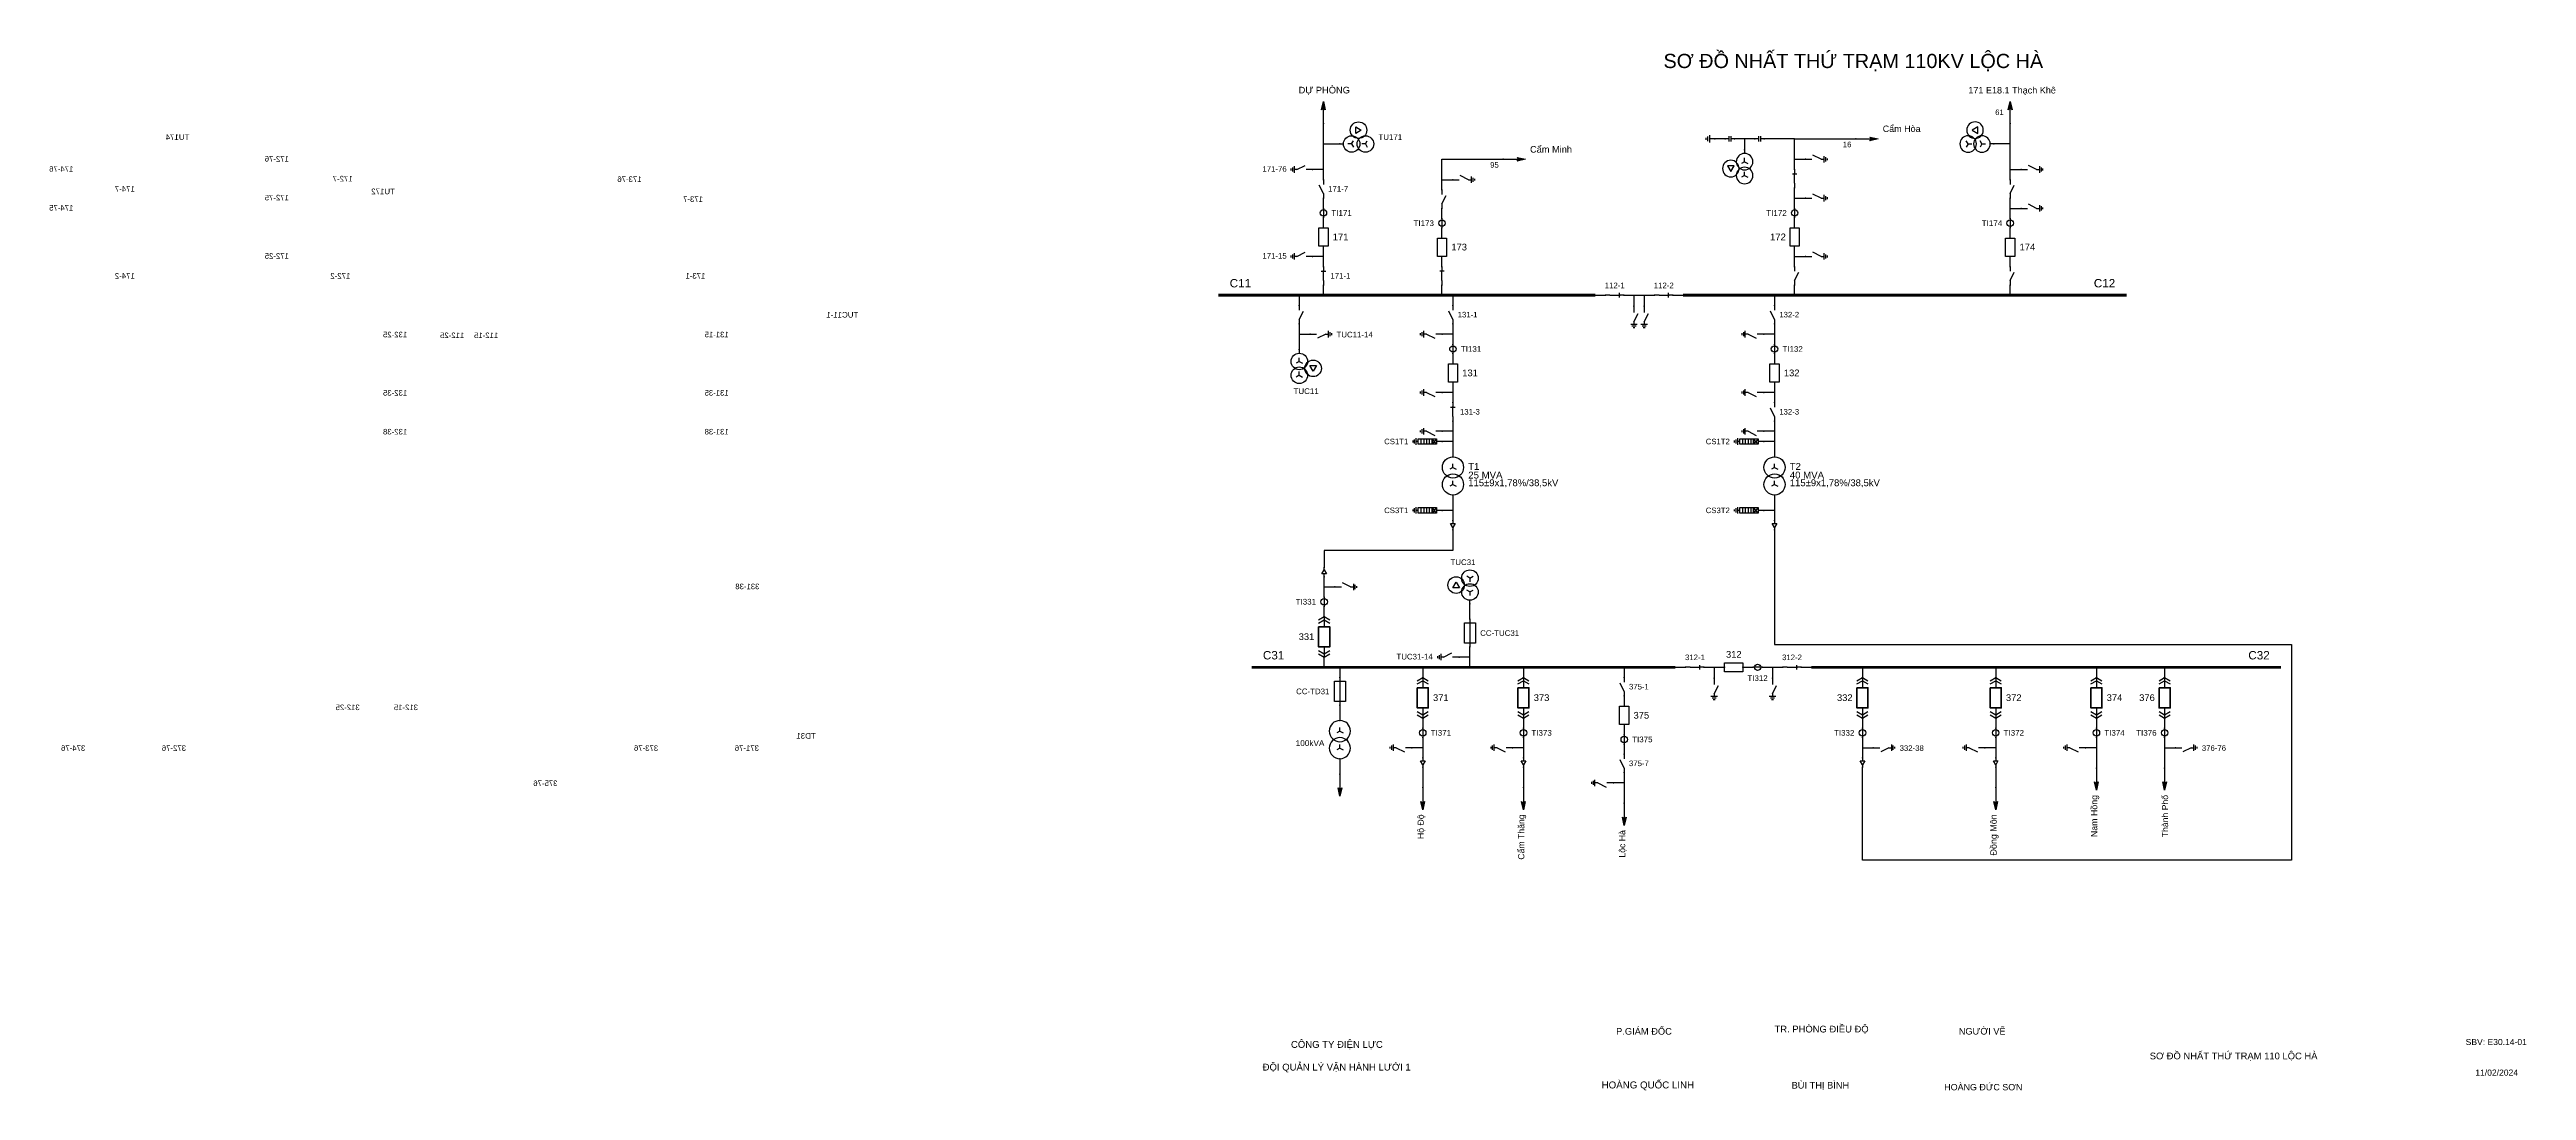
# Model space of a CAD drawing. Header units: millimetres. Extents: x -275 to 398, y 7 to 290.
import ezdxf

# ---------------------------------------------------------------- set-up
doc = ezdxf.new("R2010")
doc.units = ezdxf.units.MM
for name, color, linetype, lineweight in [('BUSBAR_110KV', 1, 'Continuous', 50), ('BUSBAR_35KV', 30, 'Continuous', 50), ('GROUND', 3, 'Continuous', 25), ('HV_110KV', 1, 'Continuous', 25), ('MV_35KV', 30, 'Continuous', 25), ('SLD_OTHER', 7, 'Continuous', 25)]:
    doc.layers.add(name, color=color, linetype=linetype, lineweight=lineweight)
doc.layers.add('SYM_PORTS', color=8, linetype='Continuous', plot=False)
doc.layers.add('TEXT', color=7, linetype='Continuous')
doc.styles.add('SLD_TEXT', font='arial.ttf')

# ---------------------------------------------------------------- blocks, each defined once
blk = doc.blocks.new('SYM_DISCONNECTOR_CLOSED')
at = {"lineweight": 25}
for points in [[(-0.625, 1.25), (0.625, 1.25)], [(0, 2.5), (0, 1.25)], [(0, -1.25), (0, 1.5)], [(0, -1.25), (0, -2.5)]]:
    blk.add_lwpolyline(points, dxfattribs=at)
at = {"layer": 'SYM_PORTS'}
for p in [(0, 2.5), (0, -2.5)]:
    blk.add_point(p, dxfattribs=at)
blk.add_attdef('DEVICE_CODE', (1.625, -0.5), '', height=2)
blk = doc.blocks.new('SYM_EARTHING_SWITCH_OPEN')
at = {"lineweight": 25}
for points in [[(0, -1.25), (-1.125, 1)], [(0, 3), (0, 1.25)], [(-0.875, -2), (0.875, -2)], [(-0.5625, -2.4375), (0.5625, -2.4375)], [(-0.25, -2.875), (0.25, -2.875)], [(0, -1.25), (0, -2)]]:
    blk.add_lwpolyline(points, dxfattribs=at)
at = {"layer": 'SYM_PORTS'}
blk.add_point((0, 3), dxfattribs=at)
blk.add_attdef('DEVICE_CODE', (1.875, 0), '', height=2)
blk = doc.blocks.new('SYM_CIRCUIT_BREAKER')
at = {"lineweight": 25}
blk.add_lwpolyline([(-1.25, 2.5), (1.25, 2.5), (1.25, -2.5), (-1.25, -2.5)], close=True, dxfattribs=at)
at = {"layer": 'SYM_PORTS'}
for p in [(0, 2.5), (0, -2.5)]:
    blk.add_point(p, dxfattribs=at)
blk.add_attdef('DEVICE_CODE', (2.25, -0.5), '', height=2)
at = {"flags": 1}
blk.add_attdef('RATING', (2.25, -3.5), '', height=2, dxfattribs=at)
blk = doc.blocks.new('SYM_CURRENT_TRANSFORMER')
at = {"lineweight": 25}
blk.add_lwpolyline([(0, 1.25), (0, -1.25)], dxfattribs=at)
blk.add_circle((0, 0), 0.875, dxfattribs=at)
at = {"layer": 'SYM_PORTS'}
for p in [(0, 1.25), (0, -1.25)]:
    blk.add_point(p, dxfattribs=at)
blk.add_attdef('DEVICE_CODE', (1.875, -1.75), '', height=2)
at = {"flags": 1}
blk.add_attdef('RATIO', (1.875, -4.75), '', height=2, dxfattribs=at)
blk = doc.blocks.new('SYM_DISCONNECTOR_OPEN')
at = {"lineweight": 25}
for points in [[(0, -1.25), (-1.125, 1)], [(0, 2.5), (0, 1.25)], [(0, -1.25), (0, -2.5)]]:
    blk.add_lwpolyline(points, dxfattribs=at)
at = {"layer": 'SYM_PORTS'}
for p in [(0, 2.5), (0, -2.5)]:
    blk.add_point(p, dxfattribs=at)
blk.add_attdef('DEVICE_CODE', (1, -0.5), '', height=2)
blk = doc.blocks.new('SYM_VOLTAGE_TRANSFORMER')
at = {"lineweight": 25}
for points in [[(0, 1.375), (-0.8625, 0.875)], [(0, 4.625), (0, 3.625)], [(0, 1.375), (0, 2.375)], [(0, 1.375), (0.8625, 0.875)], [(0, -2.375), (-0.8625, -2.875)], [(0, -2.375), (0, -1.375)], [(0, -2.375), (0.8625, -2.875)]]:
    blk.add_lwpolyline(points, dxfattribs=at)
blk.add_lwpolyline([(2.875, 0.25), (4.625, 0.25), (3.75, -1.25)], close=True, dxfattribs=at)
for centre in [(0, 1.375), (3.75, -0.5), (0, -2.375)]:
    blk.add_circle(centre, 2.25, dxfattribs=at)
at = {"layer": 'SYM_PORTS'}
blk.add_point((0, 4.625), dxfattribs=at)
blk.add_attdef('DEVICE_CODE', (7, 1.625), '', height=2)
at = {"flags": 1}
blk.add_attdef('RATIO', (7, -1.375), '', height=2, dxfattribs=at)
blk = doc.blocks.new('SYM_LINE_FEEDER_ARROW')
blk.add_hatch(color=7).paths.add_polyline_path([(0, -3), (-0.5, -0.75), (0, -1.25), (0.5, -0.75)])
at = {"lineweight": 25}
blk.add_lwpolyline([(0, 3), (0, -1.25)], dxfattribs=at)
blk.add_lwpolyline([(0, -3), (-0.5, -0.75), (0, -1.25), (0.5, -0.75)], close=True, dxfattribs=at)
at = {"layer": 'SYM_PORTS'}
blk.add_point((0, 3), dxfattribs=at)
blk.add_attdef('LINE_NAME', (1.5, 0), '', height=2)
blk = doc.blocks.new('SYM_SURGE_ARRESTER')
at = {"lineweight": 25}
for points in [[(-0.75, 2.5), (0.75, 2.5), (0.75, 1.25), (-0.75, 1.25)], [(-0.75, 1.25), (0.75, 1.25), (0.75, -2.5), (-0.75, -2.5)]]:
    blk.add_lwpolyline(points, close=True, dxfattribs=at)
for points in [[(-0.75, 2.5), (0.75, 1.25)], [(0.75, 2.5), (-0.75, 1.25)], [(-0.75, 0.5), (0.75, 0.5)], [(0, 4), (0, 2.5)], [(-0.875, -3.125), (0.875, -3.125)], [(-0.75, -0.25), (0.75, -0.25)], [(-0.75, -1), (0.75, -1)], [(-0.75, -1.75), (0.75, -1.75)], [(-0.5625, -3.5625), (0.5625, -3.5625)], [(-0.25, -4), (0.25, -4)], [(0, -2.5), (0, -3.125)]]:
    blk.add_lwpolyline(points, dxfattribs=at)
at = {"layer": 'SYM_PORTS'}
blk.add_point((0, 4), dxfattribs=at)
blk.add_attdef('DEVICE_CODE', (1.875, 1), '', height=2)
blk = doc.blocks.new('SYM_TRANSFORMER_2W')
at = {"lineweight": 25}
for points in [[(0, 2.3125), (-0.8625, 1.8125)], [(0, 2.3125), (0, 3.3125)], [(0, 2.3125), (0.8625, 1.8125)], [(0, -2.3125), (-0.8625, -2.8125)], [(0, -2.3125), (0, -1.3125)], [(0, -2.3125), (0.8625, -2.8125)]]:
    blk.add_lwpolyline(points, dxfattribs=at)
for centre in [(0, 2.3125), (0, -2.3125)]:
    blk.add_circle(centre, 2.875, dxfattribs=at)
at = {"layer": 'SYM_PORTS'}
for p in [(0, 5.1875), (0, -5.1875)]:
    blk.add_point(p, dxfattribs=at)
blk.add_attdef('DEVICE_CODE', (3.875, 2.1875), '', height=2)
at = {"flags": 1}
for tag, p in [('POWER', (3.875, -0.8125)), ('VOLTAGE_RATIO', (3.875, -3.8125))]:
    blk.add_attdef(tag, p, '', height=2, dxfattribs=at)
blk = doc.blocks.new('SYM_CABLE_TERMINATION')
at = {"lineweight": 25}
blk.add_lwpolyline([(-0.625, 0.5), (0.625, 0.5), (0, -0.625)], close=True, dxfattribs=at)
for points in [[(0, 1.25), (0, 0.5)], [(0, -0.625), (0, -1.25)]]:
    blk.add_lwpolyline(points, dxfattribs=at)
at = {"layer": 'SYM_PORTS'}
for p in [(0, 1.25), (0, -1.25)]:
    blk.add_point(p, dxfattribs=at)
blk = doc.blocks.new('SYM_COUPLING_CAPACITOR')
at = {"lineweight": 25}
for points in [[(-0.75, 0.25), (0.75, 0.25)], [(0, 1.25), (0, 0.25)], [(-0.75, -0.25), (0.75, -0.25)], [(0, -0.25), (0, -1.25)]]:
    blk.add_lwpolyline(points, dxfattribs=at)
at = {"layer": 'SYM_PORTS'}
for p in [(0, 1.25), (0, -1.25)]:
    blk.add_point(p, dxfattribs=at)
blk.add_attdef('DEVICE_CODE', (1.75, -1.75), '', height=2)
blk = doc.blocks.new('SYM_GROUND_SYMBOL')
at = {"lineweight": 25}
for points in [[(0, 1.25), (0, -0.25)], [(-1, -0.25), (1, -0.25)], [(-0.625, -0.75), (0.625, -0.75)], [(-0.25, -1.25), (0.25, -1.25)]]:
    blk.add_lwpolyline(points, dxfattribs=at)
at = {"layer": 'SYM_PORTS'}
blk.add_point((0, 1.25), dxfattribs=at)
blk = doc.blocks.new('SYM_FUSE_DISCONNECTOR')
at = {"lineweight": 25}
blk.add_lwpolyline([(-1.5, 2.75), (1.5, 2.75), (1.5, -2.75), (-1.5, -2.75)], close=True, dxfattribs=at)
blk.add_lwpolyline([(0, 3.75), (0, -3.75)], dxfattribs=at)
at = {"layer": 'SYM_PORTS'}
for p in [(0, 3.75), (0, -3.75)]:
    blk.add_point(p, dxfattribs=at)
blk.add_attdef('DEVICE_CODE', (2.5, 0.75), '', height=2)
at = {"flags": 1}
blk.add_attdef('RATING', (2.5, -2.25), '', height=2, dxfattribs=at)
blk = doc.blocks.new('SYM_DRAWOUT_BREAKER')
at = {"lineweight": 25}
for points in [[(-1.5, 4.625), (0, 5.5), (1.5, 4.625)], [(-1.5, 3.75), (0, 4.625), (1.5, 3.75)], [(0, 5.5), (0, 2.75)], [(-1.5, -3.75), (0, -4.625), (1.5, -3.75)], [(-1.5, -4.625), (0, -5.5), (1.5, -4.625)], [(0, -2.75), (0, -5.5)]]:
    blk.add_lwpolyline(points, dxfattribs=at)
at = {"lineweight": 35}
blk.add_lwpolyline([(-1.5, 2.75), (1.5, 2.75), (1.5, -2.75), (-1.5, -2.75)], close=True, dxfattribs=at)
at = {"layer": 'SYM_PORTS'}
for p in [(0, 5.5), (0, -5.5)]:
    blk.add_point(p, dxfattribs=at)
blk.add_attdef('DEVICE_CODE', (2.5, 2.5), '', height=2)
at = {"flags": 1}
blk.add_attdef('RATING', (2.5, -0.5), '', height=2, dxfattribs=at)

msp = doc.modelspace()

# ---------------------------------------------------------------- linework, layer by layer
at = {"layer": 'BUSBAR_110KV', "const_width": 0.791}
for points in [[(42.91, 223.36), (145.29, 223.36)], [(169.16, 223.36), (289.67, 223.36)]]:
    msp.add_lwpolyline(points, dxfattribs=at)
at = {"layer": 'BUSBAR_35KV', "const_width": 0.791}
for points in [[(51.94, 122.36), (167.08, 122.36)], [(204, 122.36), (331.64, 122.36)]]:
    msp.add_lwpolyline(points, dxfattribs=at)
at = {"layer": 'GROUND'}
msp.add_lwpolyline([(180.61, 265.83), (177.83, 265.83)], dxfattribs=at)
at = {"layer": 'HV_110KV'}
for points in [[(71.46, 264.44), (71.46, 269.99)], [(258.03, 264.44), (258.03, 269.99)], [(71.46, 257.51), (71.46, 264.44)], [(71.46, 264.44), (75.88, 264.44)], [(185.88, 265.83), (183.11, 265.83)], [(188.66, 265.83), (185.88, 265.83)], [(185.88, 265.83), (185.88, 262.88)], [(199.48, 265.83), (191.16, 265.83)], [(199.48, 260.28), (199.48, 265.83)], [(199.48, 265.83), (216.13, 265.83)], [(258.03, 264.44), (253.61, 264.44)], [(258.03, 257.51), (258.03, 264.44)], [(71.46, 257.51), (68.51, 257.51)], [(71.46, 254.73), (71.46, 257.51)], [(103.67, 254.73), (103.67, 260.28), (120.32, 260.28)], [(199.48, 257.51), (199.48, 260.28)], [(199.48, 260.28), (202.43, 260.28)], [(258.03, 254.73), (258.03, 257.51)], [(258.03, 257.51), (260.98, 257.51)], [(71.46, 246.96), (71.46, 249.73)], [(103.67, 251.96), (103.67, 254.73)], [(103.67, 254.73), (106.62, 254.73)], [(199.48, 249.73), (199.48, 252.51)], [(199.48, 246.96), (199.48, 249.73)], [(199.48, 249.73), (202.43, 249.73)], [(258.03, 246.96), (258.03, 249.73)], [(71.46, 241.68), (71.46, 244.46)], [(103.67, 244.18), (103.67, 246.96)], [(199.48, 241.68), (199.48, 244.46)], [(258.03, 244.18), (258.03, 246.96)], [(258.03, 246.96), (260.98, 246.96)], [(71.46, 233.91), (71.46, 236.68)], [(103.67, 238.91), (103.67, 241.68)], [(199.48, 233.91), (199.48, 236.68)], [(258.03, 238.91), (258.03, 241.68)], [(71.46, 233.91), (68.51, 233.91)], [(71.46, 231.13), (71.46, 233.91)], [(103.67, 231.13), (103.67, 233.91)], [(199.48, 231.13), (199.48, 233.91)], [(199.48, 233.91), (202.43, 233.91)], [(258.03, 231.13), (258.03, 233.91)], [(64.91, 223.36), (64.91, 220.58)], [(71.46, 223.36), (71.46, 226.13)], [(103.67, 223.36), (103.67, 226.13)], [(106.65, 223.36), (106.65, 220.58)], [(145.29, 223.36), (148.06, 223.36)], [(153.06, 223.36), (155.83, 223.36)], [(155.83, 223.36), (155.83, 220.41)], [(155.83, 223.36), (158.61, 223.36)], [(158.61, 223.36), (158.61, 220.41)], [(158.61, 223.36), (161.38, 223.36)], [(166.38, 223.36), (169.16, 223.36)], [(194.02, 223.36), (194.02, 220.58)], [(199.48, 223.36), (199.48, 226.13)], [(258.03, 223.36), (258.03, 226.13)], [(64.91, 215.58), (64.91, 212.81)], [(106.65, 215.58), (106.65, 212.81)], [(194.02, 215.58), (194.02, 212.81)], [(64.91, 212.81), (67.86, 212.81)], [(64.91, 212.81), (64.91, 208.65)], [(106.65, 212.81), (103.71, 212.81)], [(106.65, 212.81), (106.65, 210.03)], [(194.02, 212.81), (191.07, 212.81)], [(194.02, 212.81), (194.02, 210.03)], [(106.65, 207.53), (106.65, 204.76)], [(194.02, 207.53), (194.02, 204.76)], [(106.65, 196.98), (103.71, 196.98)], [(106.65, 199.76), (106.65, 196.98)], [(106.65, 196.98), (106.65, 194.21)], [(194.02, 196.98), (191.07, 196.98)], [(194.02, 199.76), (194.02, 196.98)], [(194.02, 196.98), (194.02, 194.21)], [(106.65, 189.21), (106.65, 186.44)], [(194.02, 189.21), (194.02, 186.44)], [(106.65, 186.44), (103.71, 186.44)], [(106.65, 183.66), (103.71, 183.66)], [(106.65, 186.44), (106.65, 183.66)], [(106.65, 183.66), (106.65, 179.5)], [(194.02, 186.44), (191.07, 186.44)], [(194.02, 183.66), (191.07, 183.66)], [(194.02, 186.44), (194.02, 183.66)], [(194.02, 183.66), (194.02, 179.5)]]:
    msp.add_lwpolyline(points, dxfattribs=at)
at = {"layer": 'MV_35KV'}
for points in [[(106.65, 169.12), (106.65, 164.96)], [(194.02, 169.12), (194.02, 164.96)], [(106.65, 164.96), (103.71, 164.96)], [(106.65, 164.96), (106.65, 162.19)], [(194.02, 164.96), (191.07, 164.96)], [(194.02, 164.96), (194.02, 162.19)], [(106.65, 159.69), (106.65, 156.99), (106.65, 154.03), (71.66, 154.03), (71.66, 152.16), (71.66, 149.46)], [(194.02, 159.69), (194.02, 156.99), (194.02, 128.53), (334.5, 128.53), (334.5, 70.03), (217.9, 70.03), (217.9, 92.56), (217.9, 95.26)], [(71.66, 144.18), (71.66, 146.96)], [(71.66, 141.41), (71.66, 144.18)], [(71.66, 144.18), (74.6, 144.18)], [(71.66, 136.13), (71.66, 138.91)], [(111.27, 135.41), (111.27, 139.57)], [(111.27, 125.13), (111.27, 127.91)], [(71.66, 122.36), (71.66, 125.13)], [(75.93, 122.36), (75.93, 119.58)], [(98.45, 122.36), (98.45, 119.58)], [(111.27, 125.13), (108.32, 125.13)], [(111.27, 122.36), (111.27, 125.13)], [(125.81, 122.36), (125.81, 119.58)], [(153.18, 122.36), (153.18, 119.58)], [(167.08, 122.36), (169.85, 122.36)], [(174.85, 122.36), (177.63, 122.36)], [(177.63, 122.36), (177.63, 119.41)], [(177.63, 122.36), (180.4, 122.36)], [(185.4, 122.36), (188.18, 122.36)], [(190.68, 122.36), (193.45, 122.36)], [(193.45, 122.36), (193.45, 119.41)], [(193.45, 122.36), (196.23, 122.36)], [(201.23, 122.36), (204, 122.36)], [(217.9, 122.36), (217.9, 119.58)], [(254.1, 122.36), (254.1, 119.58)], [(281.47, 122.36), (281.47, 119.58)], [(300, 122.36), (300, 119.58)], [(153.18, 114.58), (153.18, 111.81)], [(75.93, 112.08), (75.93, 107.92)], [(98.45, 108.58), (98.45, 105.81)], [(125.81, 108.58), (125.81, 105.81)], [(217.9, 108.58), (217.9, 105.81)], [(254.1, 108.58), (254.1, 105.81)], [(281.47, 108.58), (281.47, 105.81)], [(300, 108.58), (300, 105.81)], [(98.45, 103.31), (98.45, 100.53)], [(125.81, 103.31), (125.81, 100.53)], [(153.18, 106.81), (153.18, 104.03)], [(153.18, 101.53), (153.18, 98.76)], [(217.9, 103.31), (217.9, 100.53)], [(254.1, 103.31), (254.1, 100.53)], [(281.47, 103.31), (281.47, 100.53)], [(300, 103.31), (300, 100.53)], [(98.45, 100.53), (95.5, 100.53)], [(98.45, 100.53), (98.45, 97.76)], [(98.45, 95.26), (98.45, 89.71)], [(125.81, 100.53), (122.87, 100.53)], [(125.81, 100.53), (125.81, 97.76)], [(125.81, 95.26), (125.81, 89.71)], [(217.9, 100.53), (220.85, 100.53)], [(217.9, 100.53), (217.9, 97.76)], [(254.1, 100.53), (251.15, 100.53)], [(254.1, 100.53), (254.1, 97.76)], [(254.1, 95.26), (254.1, 89.71)], [(281.47, 100.53), (278.52, 100.53)], [(281.47, 100.53), (281.47, 94.98)], [(300, 100.53), (302.95, 100.53)], [(300, 100.53), (300, 94.98)], [(153.18, 90.98), (150.23, 90.98)], [(153.18, 93.76), (153.18, 90.98)], [(153.18, 90.98), (153.18, 85.44)]]:
    msp.add_lwpolyline(points, dxfattribs=at)
at = {"layer": 'SLD_OTHER'}
msp.add_lwpolyline([(75.93, 97.55), (75.93, 93.38)], dxfattribs=at)

# ---------------------------------------------------------------- block references
at = {"layer": 'GROUND', "rotation": 270}
msp.add_blockref('SYM_GROUND_SYMBOL', (176.58, 265.83), dxfattribs=at)
at = {"layer": 'HV_110KV'}
for name, p, rotation in [('SYM_LINE_FEEDER_ARROW', (71.46, 272.99), 180), ('SYM_LINE_FEEDER_ARROW', (258.03, 272.99), 180), ('SYM_COUPLING_CAPACITOR', (181.86, 265.83), 270), ('SYM_COUPLING_CAPACITOR', (189.91, 265.83), 270), ('SYM_LINE_FEEDER_ARROW', (219.13, 265.83), 90), ('SYM_LINE_FEEDER_ARROW', (123.32, 260.28), 90)]:
    msp.add_blockref(name, p, dxfattribs=dict(at, rotation=rotation))
ref = msp.add_blockref('SYM_VOLTAGE_TRANSFORMER', (248.99, 264.44), dxfattribs=dict(at, xscale=-1, rotation=270))
ref.add_attrib('DEVICE_CODE', 'TU174', (236.63, 265.56), dxfattribs={"layer": 'TEXT', "extrusion": (0, 0, -1), "height": 1.54, "style": 'SLD_TEXT'})
ref = msp.add_blockref('SYM_VOLTAGE_TRANSFORMER', (80.5, 264.44), dxfattribs=dict(at, rotation=90))
ref.add_attrib('DEVICE_CODE', 'TU171', (86.41, 265.56), dxfattribs={"layer": 'TEXT', "height": 1.54, "style": 'SLD_TEXT'})
ref = msp.add_blockref('SYM_VOLTAGE_TRANSFORMER', (185.88, 258.26), dxfattribs=dict(at, xscale=-1))
ref.add_attrib('DEVICE_CODE', 'TU172', (180.78, 250.8), dxfattribs={"layer": 'TEXT', "extrusion": (0, 0, -1), "height": 1.54, "style": 'SLD_TEXT'})
ref = msp.add_blockref('SYM_EARTHING_SWITCH_OPEN', (263.98, 257.51), dxfattribs=dict(at, xscale=-1, rotation=90))
ref.add_attrib('DEVICE_CODE', '174-76', (268.14, 256.9), dxfattribs={"layer": 'TEXT', "extrusion": (0, 0, -1), "height": 1.512, "style": 'SLD_TEXT'})
ref = msp.add_blockref('SYM_EARTHING_SWITCH_OPEN', (205.43, 260.28), dxfattribs=dict(at, xscale=-1, rotation=90))
ref.add_attrib('DEVICE_CODE', '172-76', (209.59, 259.67), dxfattribs={"layer": 'TEXT', "extrusion": (0, 0, -1), "height": 1.512, "style": 'SLD_TEXT'})
ref = msp.add_blockref('SYM_DISCONNECTOR_CLOSED', (199.48, 255.01), dxfattribs=dict(at, xscale=-1))
ref.add_attrib('DEVICE_CODE', '172-7', (192.26, 254.26), dxfattribs={"layer": 'TEXT', "extrusion": (0, 0, -1), "height": 1.526, "style": 'SLD_TEXT'})
ref = msp.add_blockref('SYM_EARTHING_SWITCH_OPEN', (109.62, 254.73), dxfattribs=dict(at, xscale=-1, rotation=90))
ref.add_attrib('DEVICE_CODE', '173-76', (113.78, 254.12), dxfattribs={"layer": 'TEXT', "extrusion": (0, 0, -1), "height": 1.512, "style": 'SLD_TEXT'})
ref = msp.add_blockref('SYM_EARTHING_SWITCH_OPEN', (65.51, 257.51), dxfattribs=dict(at, rotation=270))
ref.add_attrib('DEVICE_CODE', '171-76', (54.9, 256.9), dxfattribs={"layer": 'TEXT', "height": 1.512, "style": 'SLD_TEXT'})
ref = msp.add_blockref('SYM_DISCONNECTOR_OPEN', (258.03, 252.23), dxfattribs=dict(at, xscale=-1))
ref.add_attrib('DEVICE_CODE', '174-7', (251.44, 251.48), dxfattribs={"layer": 'TEXT', "extrusion": (0, 0, -1), "height": 1.526, "style": 'SLD_TEXT'})
ref = msp.add_blockref('SYM_EARTHING_SWITCH_OPEN', (205.43, 249.73), dxfattribs=dict(at, xscale=-1, rotation=90))
ref.add_attrib('DEVICE_CODE', '172-75', (209.59, 249.12), dxfattribs={"layer": 'TEXT', "extrusion": (0, 0, -1), "height": 1.512, "style": 'SLD_TEXT'})
ref = msp.add_blockref('SYM_DISCONNECTOR_OPEN', (103.67, 249.46), dxfattribs=dict(at, xscale=-1))
ref.add_attrib('DEVICE_CODE', '173-7', (97.08, 248.72), dxfattribs={"layer": 'TEXT', "extrusion": (0, 0, -1), "height": 1.514, "style": 'SLD_TEXT'})
ref = msp.add_blockref('SYM_DISCONNECTOR_OPEN', (71.46, 252.23), dxfattribs=at)
ref.add_attrib('DEVICE_CODE', '171-7', (72.74, 251.48), dxfattribs={"layer": 'TEXT', "height": 1.526, "style": 'SLD_TEXT'})
ref = msp.add_blockref('SYM_EARTHING_SWITCH_OPEN', (263.98, 246.96), dxfattribs=dict(at, xscale=-1, rotation=90))
ref.add_attrib('DEVICE_CODE', '174-75', (268.14, 246.35), dxfattribs={"layer": 'TEXT', "extrusion": (0, 0, -1), "height": 1.512, "style": 'SLD_TEXT'})
ref = msp.add_blockref('SYM_CURRENT_TRANSFORMER', (71.46, 245.71), dxfattribs=at)
ref.add_attrib('DEVICE_CODE', 'TI171', (73.61, 244.92), dxfattribs={"layer": 'TEXT', "height": 1.562, "style": 'SLD_TEXT'})
ref = msp.add_blockref('SYM_CURRENT_TRANSFORMER', (103.67, 242.93), dxfattribs=at)
ref.add_attrib('DEVICE_CODE', 'TI173', (95.95, 242.16), dxfattribs={"layer": 'TEXT', "height": 1.549, "style": 'SLD_TEXT'})
ref = msp.add_blockref('SYM_CURRENT_TRANSFORMER', (199.48, 245.71), dxfattribs=at)
ref.add_attrib('DEVICE_CODE', 'TI172', (191.76, 244.92), dxfattribs={"layer": 'TEXT', "height": 1.562, "style": 'SLD_TEXT'})
ref = msp.add_blockref('SYM_CURRENT_TRANSFORMER', (258.03, 242.93), dxfattribs=at)
ref.add_attrib('DEVICE_CODE', 'TI174', (250.31, 242.15), dxfattribs={"layer": 'TEXT', "height": 1.562, "style": 'SLD_TEXT'})
ref = msp.add_blockref('SYM_CIRCUIT_BREAKER', (71.46, 239.18), dxfattribs=at)
ref.add_attrib('DEVICE_CODE', '171', (73.99, 238.29), dxfattribs={"layer": 'TEXT', "height": 1.836, "style": 'SLD_TEXT'})
ref = msp.add_blockref('SYM_CIRCUIT_BREAKER', (103.67, 236.41), dxfattribs=at)
ref.add_attrib('DEVICE_CODE', '173', (106.21, 235.53), dxfattribs={"layer": 'TEXT', "height": 1.821, "style": 'SLD_TEXT'})
ref = msp.add_blockref('SYM_CIRCUIT_BREAKER', (199.48, 239.18), dxfattribs=at)
ref.add_attrib('DEVICE_CODE', '172', (192.81, 238.29), dxfattribs={"layer": 'TEXT', "height": 1.836, "style": 'SLD_TEXT'})
ref = msp.add_blockref('SYM_CIRCUIT_BREAKER', (258.03, 236.41), dxfattribs=at)
ref.add_attrib('DEVICE_CODE', '174', (260.56, 235.52), dxfattribs={"layer": 'TEXT', "height": 1.836, "style": 'SLD_TEXT'})
ref = msp.add_blockref('SYM_DISCONNECTOR_OPEN', (258.03, 228.63), dxfattribs=dict(at, xscale=-1))
ref.add_attrib('DEVICE_CODE', '174-2', (251.44, 227.89), dxfattribs={"layer": 'TEXT', "extrusion": (0, 0, -1), "height": 1.526, "style": 'SLD_TEXT'})
ref = msp.add_blockref('SYM_EARTHING_SWITCH_OPEN', (205.43, 233.91), dxfattribs=dict(at, xscale=-1, rotation=90))
ref.add_attrib('DEVICE_CODE', '172-25', (209.59, 233.3), dxfattribs={"layer": 'TEXT', "extrusion": (0, 0, -1), "height": 1.512, "style": 'SLD_TEXT'})
ref = msp.add_blockref('SYM_DISCONNECTOR_OPEN', (199.48, 228.63), dxfattribs=dict(at, xscale=-1))
ref.add_attrib('DEVICE_CODE', '172-2', (192.89, 227.89), dxfattribs={"layer": 'TEXT', "extrusion": (0, 0, -1), "height": 1.526, "style": 'SLD_TEXT'})
ref = msp.add_blockref('SYM_DISCONNECTOR_CLOSED', (103.67, 228.63), dxfattribs=dict(at, xscale=-1))
ref.add_attrib('DEVICE_CODE', '173-1', (96.45, 227.9), dxfattribs={"layer": 'TEXT', "extrusion": (0, 0, -1), "height": 1.514, "style": 'SLD_TEXT'})
ref = msp.add_blockref('SYM_EARTHING_SWITCH_OPEN', (65.51, 233.91), dxfattribs=dict(at, rotation=270))
ref.add_attrib('DEVICE_CODE', '171-15', (54.9, 233.3), dxfattribs={"layer": 'TEXT', "height": 1.512, "style": 'SLD_TEXT'})
ref = msp.add_blockref('SYM_DISCONNECTOR_CLOSED', (71.46, 228.63), dxfattribs=at)
ref.add_attrib('DEVICE_CODE', '171-1', (73.36, 227.89), dxfattribs={"layer": 'TEXT', "height": 1.526, "style": 'SLD_TEXT'})
ref = msp.add_blockref('SYM_DISCONNECTOR_CLOSED', (150.56, 223.36), dxfattribs=dict(at, rotation=270))
ref.add_attrib('DEVICE_CODE', '112-1', (147.9, 225.29), dxfattribs={"layer": 'TEXT', "height": 1.511, "style": 'SLD_TEXT'})
ref = msp.add_blockref('SYM_DISCONNECTOR_CLOSED', (163.88, 223.36), dxfattribs=dict(at, rotation=270))
ref.add_attrib('DEVICE_CODE', '112-2', (161.23, 225.29), dxfattribs={"layer": 'TEXT', "height": 1.511, "style": 'SLD_TEXT'})
ref = msp.add_blockref('SYM_EARTHING_SWITCH_OPEN', (158.61, 217.41), dxfattribs=dict(at, xscale=-1))
ref.add_attrib('DEVICE_CODE', '112-25', (161.96, 211.74), dxfattribs={"layer": 'TEXT', "extrusion": (0, 0, -1), "height": 1.508, "style": 'SLD_TEXT'})
ref = msp.add_blockref('SYM_EARTHING_SWITCH_OPEN', (155.83, 217.41), dxfattribs=dict(at, xscale=-1))
ref.add_attrib('DEVICE_CODE', '112-15', (152.73, 211.74), dxfattribs={"layer": 'TEXT', "extrusion": (0, 0, -1), "height": 1.508, "style": 'SLD_TEXT'})
ref = msp.add_blockref('SYM_DISCONNECTOR_OPEN', (64.91, 218.08), dxfattribs=dict(at, xscale=-1))
ref.add_attrib('DEVICE_CODE', 'TUC11-1', (54.9, 217.31), dxfattribs={"layer": 'TEXT', "extrusion": (0, 0, -1), "height": 1.534, "style": 'SLD_TEXT'})
ref = msp.add_blockref('SYM_DISCONNECTOR_OPEN', (106.65, 218.08), dxfattribs=at)
ref.add_attrib('DEVICE_CODE', '131-1', (107.93, 217.35), dxfattribs={"layer": 'TEXT', "height": 1.51, "style": 'SLD_TEXT'})
ref = msp.add_blockref('SYM_DISCONNECTOR_OPEN', (194.02, 218.08), dxfattribs=at)
ref.add_attrib('DEVICE_CODE', '132-2', (195.3, 217.35), dxfattribs={"layer": 'TEXT', "height": 1.51, "style": 'SLD_TEXT'})
ref = msp.add_blockref('SYM_EARTHING_SWITCH_OPEN', (188.07, 212.81), dxfattribs=dict(at, xscale=-1, rotation=270))
ref.add_attrib('DEVICE_CODE', '132-25', (177.46, 211.95), dxfattribs={"layer": 'TEXT', "extrusion": (0, 0, -1), "height": 1.508, "style": 'SLD_TEXT'})
ref = msp.add_blockref('SYM_EARTHING_SWITCH_OPEN', (100.71, 212.81), dxfattribs=dict(at, xscale=-1, rotation=270))
ref.add_attrib('DEVICE_CODE', '131-15', (90.1, 211.95), dxfattribs={"layer": 'TEXT', "extrusion": (0, 0, -1), "height": 1.508, "style": 'SLD_TEXT'})
ref = msp.add_blockref('SYM_VOLTAGE_TRANSFORMER', (64.91, 204.02), dxfattribs=at)
ref.add_attrib('DEVICE_CODE', 'TUC11', (63.37, 196.55), dxfattribs={"layer": 'TEXT', "height": 1.536, "style": 'SLD_TEXT'})
ref = msp.add_blockref('SYM_EARTHING_SWITCH_OPEN', (70.86, 212.81), dxfattribs=dict(at, rotation=90))
ref.add_attrib('DEVICE_CODE', 'TUC11-14', (75.02, 211.92), dxfattribs={"layer": 'TEXT', "height": 1.53, "style": 'SLD_TEXT'})
ref = msp.add_blockref('SYM_CURRENT_TRANSFORMER', (106.65, 208.78), dxfattribs=at)
ref.add_attrib('DEVICE_CODE', 'TI131', (108.81, 208.01), dxfattribs={"layer": 'TEXT', "height": 1.546, "style": 'SLD_TEXT'})
ref = msp.add_blockref('SYM_CURRENT_TRANSFORMER', (194.02, 208.78), dxfattribs=at)
ref.add_attrib('DEVICE_CODE', 'TI132', (196.17, 208.01), dxfattribs={"layer": 'TEXT', "height": 1.546, "style": 'SLD_TEXT'})
ref = msp.add_blockref('SYM_CIRCUIT_BREAKER', (106.65, 202.26), dxfattribs=at)
ref.add_attrib('DEVICE_CODE', '131', (109.18, 201.38), dxfattribs={"layer": 'TEXT', "height": 1.821, "style": 'SLD_TEXT'})
ref = msp.add_blockref('SYM_CIRCUIT_BREAKER', (194.02, 202.26), dxfattribs=at)
ref.add_attrib('DEVICE_CODE', '132', (196.55, 201.38), dxfattribs={"layer": 'TEXT', "height": 1.821, "style": 'SLD_TEXT'})
ref = msp.add_blockref('SYM_EARTHING_SWITCH_OPEN', (188.07, 196.98), dxfattribs=dict(at, xscale=-1, rotation=270))
ref.add_attrib('DEVICE_CODE', '132-35', (177.46, 196.13), dxfattribs={"layer": 'TEXT', "extrusion": (0, 0, -1), "height": 1.508, "style": 'SLD_TEXT'})
ref = msp.add_blockref('SYM_EARTHING_SWITCH_OPEN', (100.71, 196.98), dxfattribs=dict(at, xscale=-1, rotation=270))
ref.add_attrib('DEVICE_CODE', '131-35', (90.1, 196.13), dxfattribs={"layer": 'TEXT', "extrusion": (0, 0, -1), "height": 1.508, "style": 'SLD_TEXT'})
ref = msp.add_blockref('SYM_DISCONNECTOR_CLOSED', (106.65, 191.71), dxfattribs=at)
ref.add_attrib('DEVICE_CODE', '131-3', (108.56, 190.98), dxfattribs={"layer": 'TEXT', "height": 1.51, "style": 'SLD_TEXT'})
ref = msp.add_blockref('SYM_DISCONNECTOR_OPEN', (194.02, 191.71), dxfattribs=at)
ref.add_attrib('DEVICE_CODE', '132-3', (195.3, 190.98), dxfattribs={"layer": 'TEXT', "height": 1.51, "style": 'SLD_TEXT'})
ref = msp.add_blockref('SYM_EARTHING_SWITCH_OPEN', (188.07, 186.44), dxfattribs=dict(at, xscale=-1, rotation=270))
ref.add_attrib('DEVICE_CODE', '132-38', (177.46, 185.58), dxfattribs={"layer": 'TEXT', "extrusion": (0, 0, -1), "height": 1.508, "style": 'SLD_TEXT'})
ref = msp.add_blockref('SYM_EARTHING_SWITCH_OPEN', (100.71, 186.44), dxfattribs=dict(at, xscale=-1, rotation=270))
ref.add_attrib('DEVICE_CODE', '131-38', (90.1, 185.58), dxfattribs={"layer": 'TEXT', "extrusion": (0, 0, -1), "height": 1.508, "style": 'SLD_TEXT'})
ref = msp.add_blockref('SYM_SURGE_ARRESTER', (99.71, 183.66), dxfattribs=dict(at, rotation=270))
ref.add_attrib('DEVICE_CODE', 'CS1T1', (87.97, 182.92), dxfattribs={"layer": 'TEXT', "height": 1.506, "style": 'SLD_TEXT'})
ref = msp.add_blockref('SYM_SURGE_ARRESTER', (187.07, 183.66), dxfattribs=dict(at, rotation=270))
ref.add_attrib('DEVICE_CODE', 'CS1T2', (175.33, 182.92), dxfattribs={"layer": 'TEXT', "height": 1.506, "style": 'SLD_TEXT'})
ref = msp.add_blockref('SYM_TRANSFORMER_2W', (106.65, 174.31), dxfattribs=at)
ref.add_attrib('DEVICE_CODE', 'T1', (110.81, 175.97), dxfattribs={"layer": 'TEXT', "height": 1.845, "style": 'SLD_TEXT'})
ref = msp.add_blockref('SYM_TRANSFORMER_2W', (194.02, 174.31), dxfattribs=at)
ref.add_attrib('DEVICE_CODE', 'T2', (198.17, 175.97), dxfattribs={"layer": 'TEXT', "height": 1.845, "style": 'SLD_TEXT'})
at = {"layer": 'MV_35KV'}
ref = msp.add_blockref('SYM_SURGE_ARRESTER', (99.71, 164.96), dxfattribs=dict(at, rotation=270))
ref.add_attrib('DEVICE_CODE', 'CS3T1', (87.97, 164.22), dxfattribs={"layer": 'TEXT', "height": 1.506, "style": 'SLD_TEXT'})
for name, p in [('SYM_CABLE_TERMINATION', (106.65, 160.94)), ('SYM_CABLE_TERMINATION', (194.02, 160.94)), ('SYM_CABLE_TERMINATION', (98.45, 96.51)), ('SYM_CABLE_TERMINATION', (125.81, 96.51)), ('SYM_CABLE_TERMINATION', (217.9, 96.51)), ('SYM_CABLE_TERMINATION', (254.1, 96.51)), ('SYM_LINE_FEEDER_ARROW', (281.47, 91.98)), ('SYM_LINE_FEEDER_ARROW', (300, 91.98)), ('SYM_LINE_FEEDER_ARROW', (98.45, 86.71)), ('SYM_LINE_FEEDER_ARROW', (125.81, 86.71)), ('SYM_LINE_FEEDER_ARROW', (254.1, 86.71)), ('SYM_LINE_FEEDER_ARROW', (153.18, 82.44))]:
    msp.add_blockref(name, p, dxfattribs=at)
ref = msp.add_blockref('SYM_SURGE_ARRESTER', (187.07, 164.96), dxfattribs=dict(at, rotation=270))
ref.add_attrib('DEVICE_CODE', 'CS3T2', (175.33, 164.22), dxfattribs={"layer": 'TEXT', "height": 1.506, "style": 'SLD_TEXT'})
at = {"layer": 'MV_35KV', "rotation": 180}
msp.add_blockref('SYM_CABLE_TERMINATION', (71.66, 148.21), dxfattribs=at)
at = {"layer": 'MV_35KV'}
ref = msp.add_blockref('SYM_VOLTAGE_TRANSFORMER', (111.27, 144.19), dxfattribs=dict(at, rotation=180))
ref.add_attrib('DEVICE_CODE', 'TUC31', (105.98, 150.12), dxfattribs={"layer": 'TEXT', "height": 1.536, "style": 'SLD_TEXT'})
ref = msp.add_blockref('SYM_EARTHING_SWITCH_OPEN', (77.6, 144.18), dxfattribs=dict(at, xscale=-1, rotation=90))
ref.add_attrib('DEVICE_CODE', '331-38', (81.76, 143.57), dxfattribs={"layer": 'TEXT', "extrusion": (0, 0, -1), "height": 1.508, "style": 'SLD_TEXT'})
ref = msp.add_blockref('SYM_CURRENT_TRANSFORMER', (71.66, 140.16), dxfattribs=at)
ref.add_attrib('DEVICE_CODE', 'TI331', (63.93, 139.39), dxfattribs={"layer": 'TEXT', "height": 1.546, "style": 'SLD_TEXT'})
ref = msp.add_blockref('SYM_DRAWOUT_BREAKER', (71.66, 130.63), dxfattribs=at)
ref.add_attrib('DEVICE_CODE', '331', (64.74, 129.76), dxfattribs={"layer": 'TEXT', "height": 1.821, "style": 'SLD_TEXT'})
ref = msp.add_blockref('SYM_FUSE_DISCONNECTOR', (111.27, 131.66), dxfattribs=at)
ref.add_attrib('DEVICE_CODE', 'CC-TUC31', (114.05, 130.89), dxfattribs={"layer": 'TEXT', "height": 1.533, "style": 'SLD_TEXT'})
ref = msp.add_blockref('SYM_EARTHING_SWITCH_OPEN', (105.32, 125.13), dxfattribs=dict(at, rotation=270))
ref.add_attrib('DEVICE_CODE', 'TUC31-14', (91.3, 124.49), dxfattribs={"layer": 'TEXT', "height": 1.53, "style": 'SLD_TEXT'})
ref = msp.add_blockref('SYM_DISCONNECTOR_CLOSED', (172.35, 122.36), dxfattribs=dict(at, rotation=270))
ref.add_attrib('DEVICE_CODE', '312-1', (169.7, 124.31), dxfattribs={"layer": 'TEXT', "height": 1.51, "style": 'SLD_TEXT'})
ref = msp.add_blockref('SYM_CIRCUIT_BREAKER', (182.9, 122.36), dxfattribs=dict(at, rotation=270))
ref.add_attrib('DEVICE_CODE', '312', (180.83, 124.97), dxfattribs={"layer": 'TEXT', "height": 1.821, "style": 'SLD_TEXT'})
ref = msp.add_blockref('SYM_CURRENT_TRANSFORMER', (189.43, 122.36), dxfattribs=dict(at, rotation=270))
ref.add_attrib('DEVICE_CODE', 'TI312', (186.64, 118.65), dxfattribs={"layer": 'TEXT', "height": 1.546, "style": 'SLD_TEXT'})
ref = msp.add_blockref('SYM_DISCONNECTOR_CLOSED', (198.73, 122.36), dxfattribs=dict(at, rotation=270))
ref.add_attrib('DEVICE_CODE', '312-2', (196.07, 124.31), dxfattribs={"layer": 'TEXT', "height": 1.51, "style": 'SLD_TEXT'})
ref = msp.add_blockref('SYM_EARTHING_SWITCH_OPEN', (193.45, 116.41), dxfattribs=dict(at, xscale=-1))
ref.add_attrib('DEVICE_CODE', '312-25', (190.35, 110.74), dxfattribs={"layer": 'TEXT', "extrusion": (0, 0, -1), "height": 1.508, "style": 'SLD_TEXT'})
ref = msp.add_blockref('SYM_EARTHING_SWITCH_OPEN', (177.63, 116.41), dxfattribs=dict(at, xscale=-1))
ref.add_attrib('DEVICE_CODE', '312-15', (174.53, 110.74), dxfattribs={"layer": 'TEXT', "extrusion": (0, 0, -1), "height": 1.508, "style": 'SLD_TEXT'})
ref = msp.add_blockref('SYM_FUSE_DISCONNECTOR', (75.93, 115.83), dxfattribs=at)
ref.add_attrib('DEVICE_CODE', 'CC-TD31', (64.04, 115.06), dxfattribs={"layer": 'TEXT', "height": 1.536, "style": 'SLD_TEXT'})
ref = msp.add_blockref('SYM_DRAWOUT_BREAKER', (98.45, 114.08), dxfattribs=at)
ref.add_attrib('DEVICE_CODE', '371', (101.23, 113.21), dxfattribs={"layer": 'TEXT', "height": 1.821, "style": 'SLD_TEXT'})
ref = msp.add_blockref('SYM_DRAWOUT_BREAKER', (125.81, 114.08), dxfattribs=at)
ref.add_attrib('DEVICE_CODE', '373', (128.6, 113.21), dxfattribs={"layer": 'TEXT', "height": 1.821, "style": 'SLD_TEXT'})
ref = msp.add_blockref('SYM_DISCONNECTOR_OPEN', (153.18, 117.08), dxfattribs=at)
ref.add_attrib('DEVICE_CODE', '375-1', (154.46, 116.35), dxfattribs={"layer": 'TEXT', "height": 1.514, "style": 'SLD_TEXT'})
ref = msp.add_blockref('SYM_DRAWOUT_BREAKER', (217.9, 114.08), dxfattribs=at)
ref.add_attrib('DEVICE_CODE', '332', (210.98, 113.21), dxfattribs={"layer": 'TEXT', "height": 1.821, "style": 'SLD_TEXT'})
ref = msp.add_blockref('SYM_DRAWOUT_BREAKER', (254.1, 114.08), dxfattribs=at)
ref.add_attrib('DEVICE_CODE', '372', (256.88, 113.21), dxfattribs={"layer": 'TEXT', "height": 1.821, "style": 'SLD_TEXT'})
ref = msp.add_blockref('SYM_DRAWOUT_BREAKER', (281.47, 114.08), dxfattribs=at)
ref.add_attrib('DEVICE_CODE', '374', (284.25, 113.21), dxfattribs={"layer": 'TEXT', "height": 1.821, "style": 'SLD_TEXT'})
ref = msp.add_blockref('SYM_DRAWOUT_BREAKER', (300, 114.08), dxfattribs=at)
ref.add_attrib('DEVICE_CODE', '376', (293.08, 113.21), dxfattribs={"layer": 'TEXT', "height": 1.821, "style": 'SLD_TEXT'})
ref = msp.add_blockref('SYM_TRANSFORMER_2W', (75.93, 102.73), dxfattribs=dict(at, xscale=-1))
ref.add_attrib('DEVICE_CODE', 'TD31', (66.46, 102.98), dxfattribs={"layer": 'TEXT', "extrusion": (0, 0, -1), "height": 1.544, "style": 'SLD_TEXT'})
ref = msp.add_blockref('SYM_CIRCUIT_BREAKER', (153.18, 109.31), dxfattribs=at)
ref.add_attrib('DEVICE_CODE', '375', (155.71, 108.43), dxfattribs={"layer": 'TEXT', "height": 1.821, "style": 'SLD_TEXT'})
ref = msp.add_blockref('SYM_EARTHING_SWITCH_OPEN', (275.52, 100.53), dxfattribs=dict(at, xscale=-1, rotation=270))
ref.add_attrib('DEVICE_CODE', '374-76', (264.91, 99.68), dxfattribs={"layer": 'TEXT', "extrusion": (0, 0, -1), "height": 1.512, "style": 'SLD_TEXT'})
ref = msp.add_blockref('SYM_EARTHING_SWITCH_OPEN', (248.15, 100.53), dxfattribs=dict(at, xscale=-1, rotation=270))
ref.add_attrib('DEVICE_CODE', '372-76', (237.54, 99.68), dxfattribs={"layer": 'TEXT', "extrusion": (0, 0, -1), "height": 1.512, "style": 'SLD_TEXT'})
ref = msp.add_blockref('SYM_EARTHING_SWITCH_OPEN', (119.87, 100.53), dxfattribs=dict(at, xscale=-1, rotation=270))
ref.add_attrib('DEVICE_CODE', '373-76', (109.26, 99.68), dxfattribs={"layer": 'TEXT', "extrusion": (0, 0, -1), "height": 1.512, "style": 'SLD_TEXT'})
ref = msp.add_blockref('SYM_EARTHING_SWITCH_OPEN', (92.5, 100.53), dxfattribs=dict(at, xscale=-1, rotation=270))
ref.add_attrib('DEVICE_CODE', '371-76', (81.89, 99.68), dxfattribs={"layer": 'TEXT', "extrusion": (0, 0, -1), "height": 1.512, "style": 'SLD_TEXT'})
ref = msp.add_blockref('SYM_CURRENT_TRANSFORMER', (98.45, 104.56), dxfattribs=at)
ref.add_attrib('DEVICE_CODE', 'TI371', (100.6, 103.79), dxfattribs={"layer": 'TEXT', "height": 1.549, "style": 'SLD_TEXT'})
ref = msp.add_blockref('SYM_CURRENT_TRANSFORMER', (125.81, 104.56), dxfattribs=at)
ref.add_attrib('DEVICE_CODE', 'TI373', (127.97, 103.79), dxfattribs={"layer": 'TEXT', "height": 1.549, "style": 'SLD_TEXT'})
ref = msp.add_blockref('SYM_CURRENT_TRANSFORMER', (153.18, 102.78), dxfattribs=at)
ref.add_attrib('DEVICE_CODE', 'TI375', (155.34, 102.01), dxfattribs={"layer": 'TEXT', "height": 1.549, "style": 'SLD_TEXT'})
ref = msp.add_blockref('SYM_CURRENT_TRANSFORMER', (217.9, 104.56), dxfattribs=at)
ref.add_attrib('DEVICE_CODE', 'TI332', (210.18, 103.79), dxfattribs={"layer": 'TEXT', "height": 1.546, "style": 'SLD_TEXT'})
ref = msp.add_blockref('SYM_EARTHING_SWITCH_OPEN', (223.85, 100.53), dxfattribs=dict(at, rotation=90))
ref.add_attrib('DEVICE_CODE', '332-38', (228, 99.68), dxfattribs={"layer": 'TEXT', "height": 1.508, "style": 'SLD_TEXT'})
ref = msp.add_blockref('SYM_CURRENT_TRANSFORMER', (254.1, 104.56), dxfattribs=at)
ref.add_attrib('DEVICE_CODE', 'TI372', (256.26, 103.79), dxfattribs={"layer": 'TEXT', "height": 1.549, "style": 'SLD_TEXT'})
ref = msp.add_blockref('SYM_CURRENT_TRANSFORMER', (281.47, 104.56), dxfattribs=at)
ref.add_attrib('DEVICE_CODE', 'TI374', (283.62, 103.79), dxfattribs={"layer": 'TEXT', "height": 1.549, "style": 'SLD_TEXT'})
ref = msp.add_blockref('SYM_CURRENT_TRANSFORMER', (300, 104.56), dxfattribs=at)
ref.add_attrib('DEVICE_CODE', 'TI376', (292.28, 103.79), dxfattribs={"layer": 'TEXT', "height": 1.549, "style": 'SLD_TEXT'})
ref = msp.add_blockref('SYM_EARTHING_SWITCH_OPEN', (305.95, 100.53), dxfattribs=dict(at, rotation=90))
ref.add_attrib('DEVICE_CODE', '376-76', (310.1, 99.68), dxfattribs={"layer": 'TEXT', "height": 1.512, "style": 'SLD_TEXT'})
ref = msp.add_blockref('SYM_DISCONNECTOR_OPEN', (153.18, 96.26), dxfattribs=at)
ref.add_attrib('DEVICE_CODE', '375-7', (154.46, 95.53), dxfattribs={"layer": 'TEXT', "height": 1.514, "style": 'SLD_TEXT'})
ref = msp.add_blockref('SYM_EARTHING_SWITCH_OPEN', (147.23, 90.98), dxfattribs=dict(at, xscale=-1, rotation=270))
ref.add_attrib('DEVICE_CODE', '375-76', (136.62, 90.13), dxfattribs={"layer": 'TEXT', "extrusion": (0, 0, -1), "height": 1.512, "style": 'SLD_TEXT'})
at = {"layer": 'SLD_OTHER'}
msp.add_blockref('SYM_LINE_FEEDER_ARROW', (75.93, 90.38), dxfattribs=at)

# ---------------------------------------------------------------- texts
at = {"layer": 'TEXT', "attachment_point": 7, "style": 'SLD_TEXT'}
for s, insert, char_height in [('SƠ ĐỒ NHẤT THỨ TRẠM 110KV LỘC HÀ', (163.85, 284.2), 3.8541), ('DỰ PHÒNG', (64.72, 277.76), 1.808), ('171 E18.1 Thạch Khê', (246.66, 277.76), 1.7609), ('Cẩm Hòa', (223.41, 267.67), 1.744), ('61', (253.97, 272.27), 1.5), ('Cẩm Minh', (127.6, 262.07), 1.789), ('16', (212.57, 263.54), 1.5), ('95', (116.76, 257.99), 1.503), ('C11', (46, 225.47), 2.269), ('C12', (280.76, 225.47), 2.269), ('25 MVA', (110.81, 173.59), 1.871), ('40 MVA', (198.17, 173.59), 1.871), ('115±9x1,78%/38,5kV', (110.81, 171.19), 1.8439), ('115±9x1,78%/38,5kV', (198.17, 171.19), 1.8439), ('C31', (55.02, 124.47), 2.269), ('C32', (322.73, 124.47), 2.269), ('100kVA', (63.93, 100.96), 1.593), ('CÔNG TY ĐIỆN LỰC', (62.64, 18.64), 1.8552), ('P.GIÁM ĐỐC', (150.98, 22.6), 1.807), ('TR. PHÒNG ĐIỀU ĐỘ', (194.02, 22.82), 1.8298), ('NGƯỜI VẼ', (244.07, 22.63), 1.783), ('SBV: E30.14-01', (381.78, 19.78), 1.6604), ('ĐỘI QUẢN LÝ VẬN HÀNH LƯỚI 1', (54.95, 12.38), 1.8517), ('SƠ ĐỒ NHẤT THỨ TRẠM 110 LỘC HÀ', (295.95, 15.53), 1.8304), ('HOÀNG QUỐC LINH', (147.04, 7.51), 1.8934), ('BÙI THỊ BÌNH', (198.65, 7.59), 1.8009), ('HOÀNG ĐỨC SƠN', (240.13, 7.49), 1.7315), ('11/02/2024', (384.4, 11.47), 1.661)]:
    msp.add_mtext(s, dxfattribs=dict(at, insert=insert, char_height=char_height))
at = {"layer": 'TEXT', "attachment_point": 7, "rotation": 90, "style": 'SLD_TEXT'}
for s, insert, char_height in [('Nam Hồng', (282.23, 76.26), 1.715), ('Thành Phố', (300.97, 76.22), 1.681), ('Hộ Độ', (99.11, 75.73), 1.692), ('Cẩm Thăng', (126.55, 70.13), 1.686), ('Đồng Môn', (254.88, 71.28), 1.731), ('Lộc Hà', (153.83, 70.69), 1.686)]:
    msp.add_mtext(s, dxfattribs=dict(at, insert=insert, char_height=char_height))

doc.saveas('drawing.dxf')
